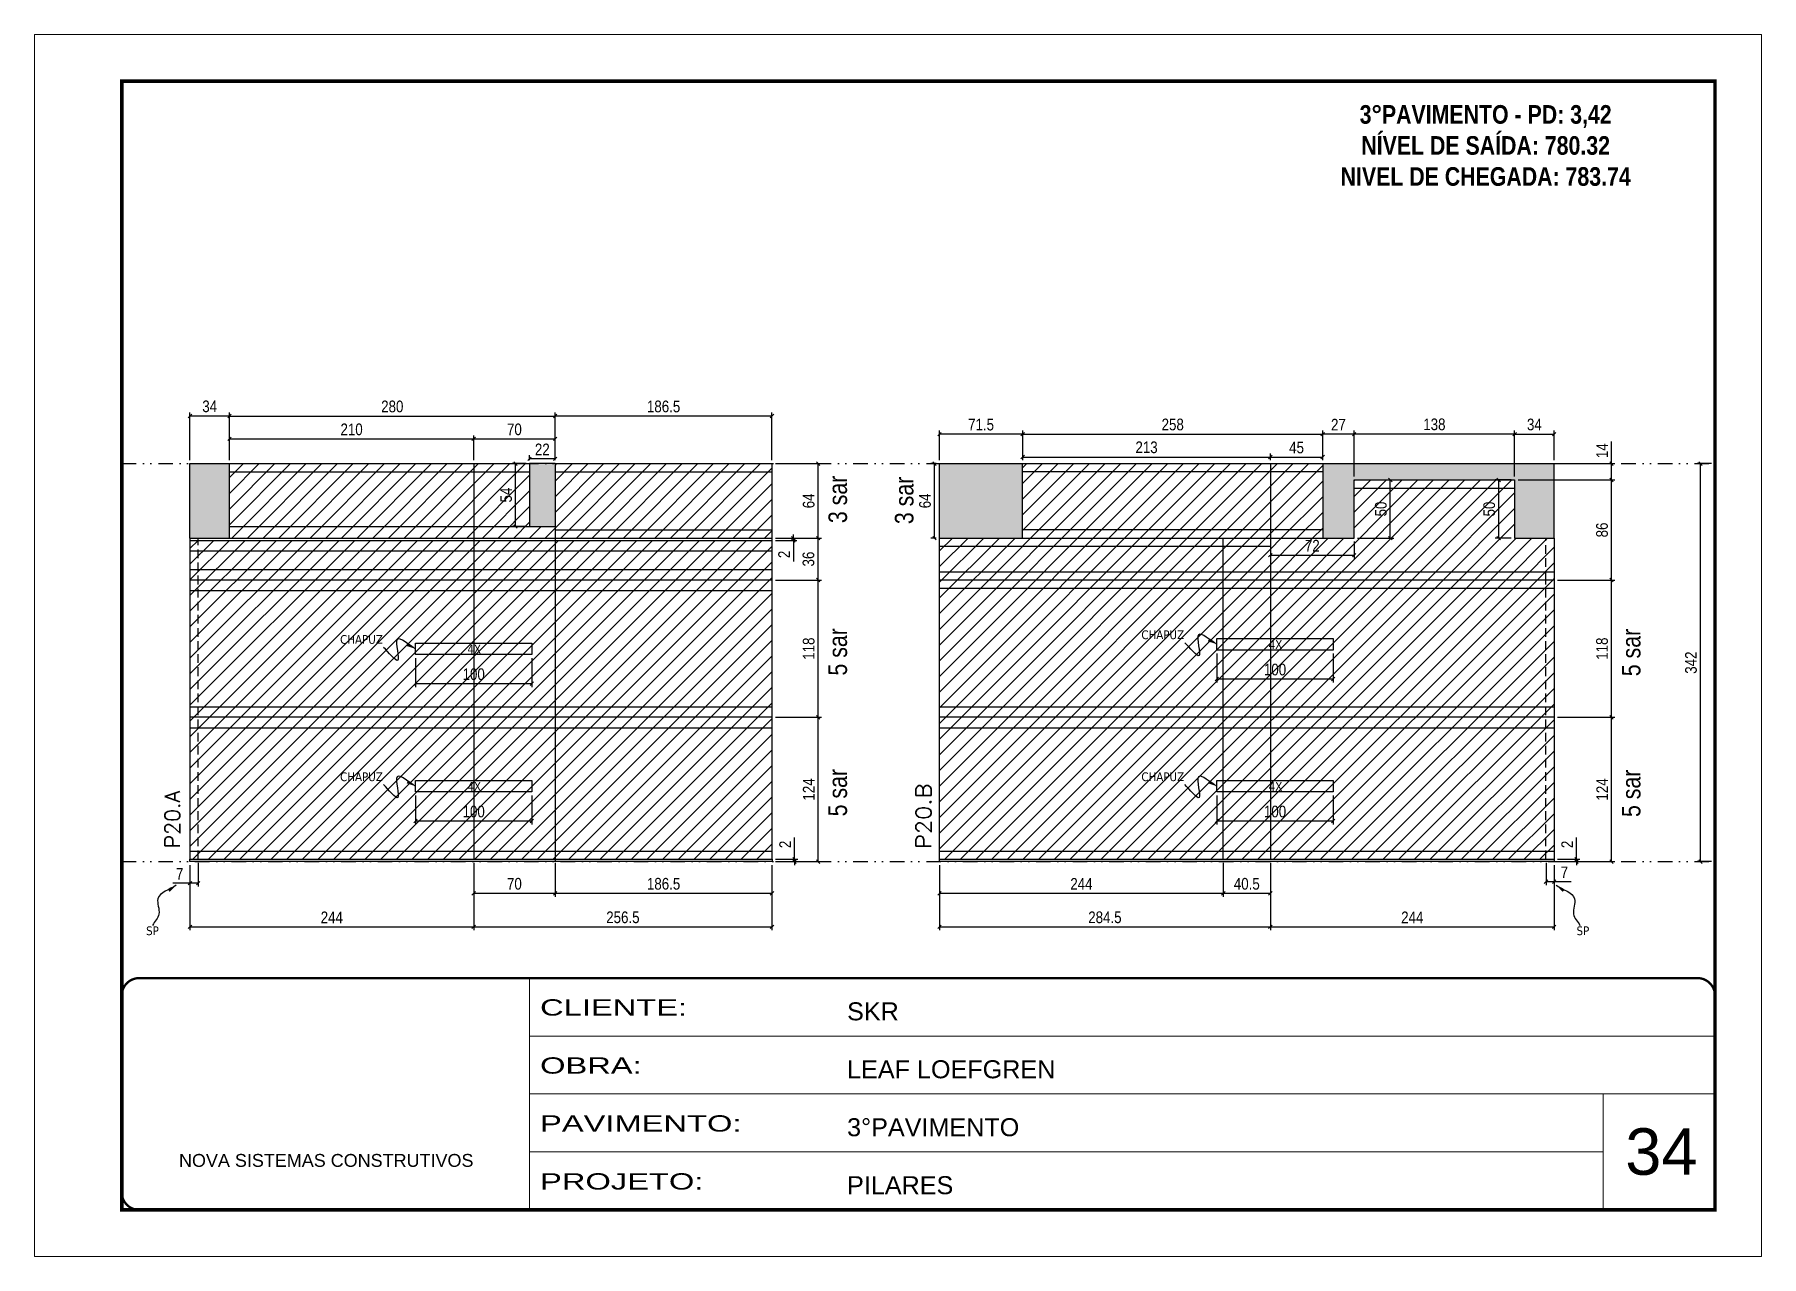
# Model space of a CAD drawing. Extents: x 14400 to 27878, y -21631 to 6985.
# Drawn here: x 15998 to 17483, y -3254 to -2204 of the extents above; entities that cross this region are included whole.
import ezdxf

# ---------------------------------------------------------------- set-up
doc = ezdxf.new("R2010")
doc.units = 0
for name, pattern in [('CONTINUO', [0]), ('DASHED', [0.75, 0.5, -0.25]), ('DIVIDE2', [0.625, 0.25, -0.125, 0, -0.125, 0, -0.125]), ('HIDDEN', [0.375, 0.25, -0.125])]:
    doc.linetypes.add(name, pattern=pattern)
for name, color, linetype, lineweight in [('CARIMBO', 255, 'Continuous', 9), ('Folhas', 255, 'Continuous', 9), ('Hachura', 251, 'Continuous', 9), ('SARRAFO DE PRESSAO', 251, 'DASHED', 9), ('Texto Seção', 7, 'Continuous', 15)]:
    doc.layers.add(name, color=color, linetype=linetype, lineweight=lineweight)
for name, color, linetype in [('COTA', 241, 'Continuous'), ('NOMENCLATURA', 7, 'Continuous'), ('Nível', 160, 'Continuous'), ('Painéis', 200, 'Continuous'), ('SARR_2.2x10', 60, 'Continuous'), ('SARR_2.2x7', 40, 'Continuous'), ('Sarrafo de Pressão', 42, 'HIDDEN'), ('texto', 7, 'Continuous')]:
    doc.layers.add(name, color=color, linetype=linetype)
doc.styles.add('ARIAL', font='arial.ttf')
doc.styles.add('ARIAL_NARROW', font='ARIALN.TTF', dxfattribs={"height": 0.2})
doc.styles.add('COTA TECNICA', font='techl___.ttf', dxfattribs={"height": 10})
doc.styles.add('COTA TECNICA-50', font='techl___.ttf', dxfattribs={"height": 10})
doc.styles.add('REGUA-120', font='ROMANS.shx', dxfattribs={"height": 15})
doc.styles.add('ROMANC', font='techb___.ttf', dxfattribs={"height": 2.5})
doc.styles.get("Standard").update_dxf_attribs({"font": 'arial.ttf'})
doc.styles.add('Tecnologia', font='')
doc.styles.get('Tecnologia').set_extended_font_data('Forgotten Futurist')
doc.dimstyles.new('COTA PAINEL-50', dxfattribs={"dimtxt": 10, "dimasz": 3, "dimexe": 3, "dimexo": 3, "dimgap": 3, "dimtad": 1, "dimdec": 1, "dimzin": 12, "dimdsep": 46, "dimtxsty": 'COTA TECNICA-50', "dimblk1": 'OBLIQUE', "dimblk2": 'OBLIQUE', "dimsah": 1, "dimcen": 0.9, "dimclrd": 4, "dimclre": 4, "dimclrt": 240, "dimadec": 1, "dimazin": 3, "dimtfac": 1, "dimtdec": 1, "dimtmove": 0, "dimatfit": 3, "dimfxl": 1, "dimtolj": 1, "dimtzin": 12, "dimarcsym": 0})
doc.dimstyles.new('PAINEL', dxfattribs={"dimtxt": 10, "dimasz": 3, "dimexe": 3, "dimexo": 3, "dimgap": 3, "dimtad": 1, "dimdec": 1, "dimzin": 12, "dimdsep": 46, "dimtxsty": 'COTA TECNICA', "dimblk1": 'OBLIQUE', "dimblk2": 'OBLIQUE', "dimsah": 1, "dimcen": 0.9, "dimclrd": 4, "dimclre": 4, "dimclrt": 240, "dimadec": 1, "dimazin": 3, "dimtfac": 1, "dimtdec": 1, "dimtmove": 0, "dimatfit": 3, "dimfxl": 1, "dimtolj": 1, "dimtzin": 12, "dimarcsym": 0})
doc.dimstyles.get("Standard").update_dxf_attribs({"dimtxt": 0.18, "dimasz": 0.18, "dimexe": 0.18, "dimexo": 0.0625, "dimgap": 0.09, "dimtad": 0, "dimtih": 1, "dimtoh": 1, "dimdec": 4, "dimzin": 0, "dimdsep": 46, "dimtxsty": 'Standard', "dimcen": 0.09, "dimadec": 0, "dimazin": 0, "dimtfac": 1, "dimtdec": 4, "dimtofl": 0, "dimtmove": 0, "dimatfit": 3, "dimfxl": 1, "dimtolj": 1, "dimtzin": 0, "dimarcsym": 0})

msp = doc.modelspace()

# ---------------------------------------------------------------- texts
at = {"layer": 'CARIMBO', "style": 'ARIAL'}
msp.add_text('34', height=40, dxfattribs=at).set_placement((17366.33, -3183.73))
at = {"layer": 'NOMENCLATURA', "style": 'ARIAL_NARROW'}
for s, p in [('3 sar', (16697.14, -2623.71)), ('3 sar', (16754.25, -2624.59)), ('5 sar', (16697.14, -2754.71)), ('5 sar', (17379.4, -2755.27)), ('5 sar', (16697.14, -2875.71)), ('5 sar', (17379.4, -2876.27))]:
    msp.add_text(s, height=16, rotation=90, dxfattribs=at).set_placement(p)
at = {"layer": 'NOMENCLATURA', "color": 2, "insert": (17246.31, -2237.81), "char_height": 16, "attachment_point": 2, "style": 'ROMANC'}
msp.add_mtext_dynamic_manual_height_columns('\\P3°PAVIMENTO - PD: 3,42\\PNÍVEL DE SAÍDA: 780.32\\PNIVEL DE CHEGADA: 783.74', width=432.3511, gutter_width=1, heights=[0], dxfattribs=at)
at = {"layer": 'texto', "color": 0, "char_height": 7.5, "attachment_point": 5}
for s, insert in [('{\\fTahoma|b0|i0|c0|p34;\\C4;CHAPUZ}', (16968.61, -2719.73)), ('{\\fTahoma|b0|i0|c0|p34;\\C4;CHAPUZ}', (16279.58, -2723.73)), ('{\\fTahoma|b0|i0|c0|p34;\\C4;4X}', (16376.52, -2732.04)), ('{\\fTahoma|b0|i0|c0|p34;\\C4;4X}', (17065.55, -2728.04)), ('{\\fTahoma|b0|i0|c0|p34;\\C4;CHAPUZ}', (16279.58, -2841.73)), ('{\\fTahoma|b0|i0|c0|p34;\\C4;4X}', (16376.52, -2850.04)), ('{\\fTahoma|b0|i0|c0|p34;\\C4;CHAPUZ}', (16968.61, -2841.73)), ('{\\fTahoma|b0|i0|c0|p34;\\C4;4X}', (17065.55, -2850.04)), ('{\\fTahoma|b0|i0|c0|p34;\\C4;SP}', (16099.88, -2974.08)), ('{\\fTahoma|b0|i0|c0|p34;\\C4;SP}', (17329.93, -2974.08))]:
    msp.add_mtext(s, dxfattribs=dict(at, insert=insert))
at = {"layer": 'Texto Seção', "style": 'REGUA-120', "width": 1.1}
msp.add_text('P20.B', height=13, rotation=90, dxfattribs=at).set_placement((16769.41, -2903.83))
at = {"layer": 'Texto Seção', "insert": (16123.51, -2903.34), "char_height": 13, "width": 285.3299, "attachment_point": 7, "rotation": 90, "style": 'REGUA-120'}
msp.add_mtext('P20.A', dxfattribs=at)

# ---------------------------------------------------------------- blocks, each defined once
blk = doc.blocks.new('9999999999')
at = {"color": 30, "linetype": 'CONTINUO'}
for p, q in [((98564.6, 34230.2), (98564.6, 34429.4)), ((98564.6, 34379.6), (99584, 34379.6)), ((98564.6, 34329.8), (99488, 34329.8)), ((99584, 34329.8), (99488, 34329.8)), ((99488, 34329.8), (99488, 34230.2)), ((98564.6, 34280), (99488, 34280))]:
    blk.add_line(p, q, dxfattribs=at)
at = {"color": 30, "linetype": 'CONTINUO', "const_width": 2}
blk.add_lwpolyline([(99584, 34230.2), (99584, 34414.4, 0.414214), (99569, 34429.4), (98229, 34429.4, 0.414214), (98214, 34414.4), (98214, 34245.2, 0.414214), (98229, 34230.2), (99584, 34230.2)], format="xyb", dxfattribs=at)
at = {"layer": 'Folhas'}
blk.add_lwpolyline([(98139, 34190.2), (99624, 34190.2), (99624, 35240.2), (98139, 35240.2)], close=True, dxfattribs=at)
at = {"layer": 'Folhas', "color": 30, "const_width": 3}
blk.add_lwpolyline([(98214, 34230.2), (99584, 34230.2), (99584, 35200.2), (98214, 35200.2)], close=True, dxfattribs=at)
at = {"color": 7, "linetype": 'Continuous', "ltscale": 5, "style": 'ARIAL'}
for s, height, p in [('SKR', 15.48, (98837.7, 34393.1)), ('LEAF LOEFGREN', 15.483, (98837.7, 34343.3)), ('3°PAVIMENTO', 15.483, (98837.7, 34293.5)), ('NOVA SISTEMAS CONSTRUTIVOS', 11.059, (98263.2, 34267.2)), ('PILARES', 15.48, (98837.7, 34243.7))]:
    blk.add_text(s, height=height, dxfattribs=at).set_placement(p)
at = {"layer": 'Folhas', "color": 7, "style": 'Tecnologia', "width": 1.5}
for s, p in [('CLIENTE:', (98573.7, 34397.2)), ('OBRA:', (98573.7, 34347.3)), ('PAVIMENTO:', (98573.7, 34297.5)), ('PROJETO:', (98573.7, 34247.7))]:
    blk.add_text(s, height=14, dxfattribs=at).set_placement(p)
blk = doc.blocks.new('_Oblique')
at = {"color": 0, "linetype": 'ByBlock', "lineweight": -2}
blk.add_line((-0.5, -0.5), (0.5, 0.5), dxfattribs=at)
blk = doc.blocks.new('*D1157')
at = {"layer": 'COTA', "color": 4, "lineweight": -2, "transparency": 16777216}
for p, q in [((16132.1, -2917.6), (16132.1, -2936.1)), ((16139.1, -2915.6), (16139.1, -2936.1)), ((16132.1, -2933.1), (16117.4, -2933.1)), ((16139.1, -2933.1), (16132.1, -2933.1))]:
    blk.add_line(p, q, dxfattribs=at)
at = {"layer": 'Defpoints', "color": 0, "transparency": 16777216}
for p in [(16132.1, -2914.6), (16139.1, -2912.6), (16132.1, -2933.1)]:
    blk.add_point(p, dxfattribs=at)
at = {"layer": 'COTA', "color": 4, "lineweight": -2, "transparency": 16777216, "xscale": 3, "yscale": 3, "zscale": 3, "rotation": 180}
blk.add_blockref('_Oblique', (16132.1, -2933.1), dxfattribs=at)
at = {"layer": 'COTA', "color": 4, "lineweight": -2, "transparency": 16777216, "xscale": 3, "yscale": 3, "zscale": 3}
blk.add_blockref('_Oblique', (16139.1, -2933.1), dxfattribs=at)
at = {"layer": 'COTA', "color": 240, "transparency": 16777216, "insert": (16123.3, -2925), "char_height": 10, "attachment_point": 5, "style": 'COTA TECNICA-50'}
blk.add_mtext('\\A1;7', dxfattribs=at)
blk = doc.blocks.new('*D1158')
at = {"layer": 'COTA', "color": 4, "lineweight": -2, "transparency": 16777216}
for p, q in [((16651.9, -2912.6), (16651.9, -2893.8)), ((16635.6, -2912.6), (16654.9, -2912.6)), ((16635.6, -2914.6), (16654.9, -2914.6)), ((16651.9, -2914.6), (16651.9, -2912.6)), ((16651.9, -2914.6), (16651.9, -2917.6))]:
    blk.add_line(p, q, dxfattribs=at)
at = {"layer": 'Defpoints', "color": 0, "transparency": 16777216}
for p in [(16632.6, -2912.6), (16632.6, -2914.6), (16651.9, -2914.6)]:
    blk.add_point(p, dxfattribs=at)
at = {"layer": 'COTA', "color": 4, "lineweight": -2, "transparency": 16777216, "xscale": 3, "yscale": 3, "zscale": 3}
for p, rotation in [((16651.9, -2912.6), 270), ((16651.9, -2914.6), 90)]:
    blk.add_blockref('_Oblique', p, dxfattribs=dict(at, rotation=rotation))
at = {"layer": 'COTA', "color": 240, "transparency": 16777216, "insert": (16643.9, -2899.8), "char_height": 10, "attachment_point": 5, "rotation": 90, "style": 'COTA TECNICA-50'}
blk.add_mtext('\\A1;2', dxfattribs=at)
blk = doc.blocks.new('*D1161')
at = {"layer": 'COTA', "color": 4, "lineweight": -2, "transparency": 16777216}
for p, q in [((16132.1, -2917.6), (16132.1, -2973.6)), ((16376.1, -2915.6), (16376.1, -2973.6)), ((16132.1, -2970.6), (16376.1, -2970.6))]:
    blk.add_line(p, q, dxfattribs=at)
at = {"layer": 'Defpoints', "color": 0, "transparency": 16777216}
for p in [(16132.1, -2914.6), (16376.1, -2912.6), (16376.1, -2970.6)]:
    blk.add_point(p, dxfattribs=at)
at = {"layer": 'COTA', "color": 4, "lineweight": -2, "transparency": 16777216, "xscale": 3, "yscale": 3, "zscale": 3, "rotation": 180}
blk.add_blockref('_Oblique', (16132.1, -2970.6), dxfattribs=at)
at = {"layer": 'COTA', "color": 4, "lineweight": -2, "transparency": 16777216, "xscale": 3, "yscale": 3, "zscale": 3}
blk.add_blockref('_Oblique', (16376.1, -2970.6), dxfattribs=at)
at = {"layer": 'COTA', "color": 240, "transparency": 16777216, "insert": (16254.1, -2962.5), "char_height": 10, "attachment_point": 5, "style": 'COTA TECNICA-50'}
blk.add_mtext('\\A1;244', dxfattribs=at)
blk = doc.blocks.new('*D1162')
at = {"layer": 'COTA', "color": 4, "lineweight": -2, "transparency": 16777216}
for p, q in [((16376.1, -2915.6), (16376.1, -2973.6)), ((16632.6, -2917.6), (16632.6, -2973.6)), ((16376.1, -2970.6), (16632.6, -2970.6))]:
    blk.add_line(p, q, dxfattribs=at)
at = {"layer": 'Defpoints', "color": 0, "transparency": 16777216}
for p in [(16376.1, -2912.6), (16632.6, -2914.6), (16632.6, -2970.6)]:
    blk.add_point(p, dxfattribs=at)
at = {"layer": 'COTA', "color": 4, "lineweight": -2, "transparency": 16777216, "xscale": 3, "yscale": 3, "zscale": 3, "rotation": 180}
blk.add_blockref('_Oblique', (16376.1, -2970.6), dxfattribs=at)
at = {"layer": 'COTA', "color": 4, "lineweight": -2, "transparency": 16777216, "xscale": 3, "yscale": 3, "zscale": 3}
blk.add_blockref('_Oblique', (16632.6, -2970.6), dxfattribs=at)
at = {"layer": 'COTA', "color": 240, "transparency": 16777216, "insert": (16504.4, -2962.5), "char_height": 10, "attachment_point": 5, "style": 'COTA TECNICA-50'}
blk.add_mtext('\\A1;256.5', dxfattribs=at)
blk = doc.blocks.new('*D1163')
at = {"layer": 'COTA', "color": 4, "linetype": 'ByBlock', "lineweight": -2, "transparency": 16777216}
for p, q in [((16326.1, -2857.7), (16326.1, -2882.7)), ((16426.1, -2857.7), (16426.1, -2882.7)), ((16426.1, -2879.7), (16326.1, -2879.7))]:
    blk.add_line(p, q, dxfattribs=at)
at = {"layer": 'Defpoints', "color": 0, "linetype": 'ByBlock', "transparency": 16777216}
for p in [(16326.1, -2854.7), (16426.1, -2854.7), (16326.1, -2879.7)]:
    blk.add_point(p, dxfattribs=at)
at = {"layer": 'COTA', "color": 4, "linetype": 'ByBlock', "lineweight": -2, "transparency": 16777216, "xscale": 3, "yscale": 3, "zscale": 3, "rotation": 180}
blk.add_blockref('_Oblique', (16326.1, -2879.7), dxfattribs=at)
at = {"layer": 'COTA', "color": 4, "linetype": 'ByBlock', "lineweight": -2, "transparency": 16777216, "xscale": 3, "yscale": 3, "zscale": 3}
blk.add_blockref('_Oblique', (16426.1, -2879.7), dxfattribs=at)
at = {"layer": 'COTA', "color": 240, "linetype": 'ByBlock', "transparency": 16777216, "insert": (16376.1, -2871.6), "char_height": 10, "attachment_point": 5, "style": 'COTA TECNICA'}
blk.add_mtext('\\A1;100', dxfattribs=at)
blk = doc.blocks.new('*D1164')
at = {"layer": 'COTA', "color": 4, "lineweight": -2, "transparency": 16777216}
for p, q in [((16376.1, -2915.6), (16376.1, -2944.8)), ((16446.1, -2915.6), (16446.1, -2944.8)), ((16376.1, -2941.8), (16446.1, -2941.8))]:
    blk.add_line(p, q, dxfattribs=at)
at = {"layer": 'Defpoints', "color": 0, "transparency": 16777216}
for p in [(16376.1, -2912.6), (16446.1, -2912.6), (16446.1, -2941.8)]:
    blk.add_point(p, dxfattribs=at)
at = {"layer": 'COTA', "color": 4, "lineweight": -2, "transparency": 16777216, "xscale": 3, "yscale": 3, "zscale": 3, "rotation": 180}
blk.add_blockref('_Oblique', (16376.1, -2941.8), dxfattribs=at)
at = {"layer": 'COTA', "color": 4, "lineweight": -2, "transparency": 16777216, "xscale": 3, "yscale": 3, "zscale": 3}
blk.add_blockref('_Oblique', (16446.1, -2941.8), dxfattribs=at)
at = {"layer": 'COTA', "color": 240, "transparency": 16777216, "insert": (16411.1, -2933.7), "char_height": 10, "attachment_point": 5, "style": 'COTA TECNICA'}
blk.add_mtext('\\A1;70', dxfattribs=at)
blk = doc.blocks.new('*D1165')
at = {"layer": 'COTA', "color": 4, "lineweight": -2, "transparency": 16777216}
for p, q in [((16446.1, -2915.6), (16446.1, -2944.8)), ((16632.6, -2917.6), (16632.6, -2944.8)), ((16446.1, -2941.8), (16632.6, -2941.8))]:
    blk.add_line(p, q, dxfattribs=at)
at = {"layer": 'Defpoints', "color": 0, "transparency": 16777216}
for p in [(16446.1, -2912.6), (16632.6, -2914.6), (16632.6, -2941.8)]:
    blk.add_point(p, dxfattribs=at)
at = {"layer": 'COTA', "color": 4, "lineweight": -2, "transparency": 16777216, "xscale": 3, "yscale": 3, "zscale": 3, "rotation": 180}
blk.add_blockref('_Oblique', (16446.1, -2941.8), dxfattribs=at)
at = {"layer": 'COTA', "color": 4, "lineweight": -2, "transparency": 16777216, "xscale": 3, "yscale": 3, "zscale": 3}
blk.add_blockref('_Oblique', (16632.6, -2941.8), dxfattribs=at)
at = {"layer": 'COTA', "color": 240, "transparency": 16777216, "insert": (16539.4, -2933.7), "char_height": 10, "attachment_point": 5, "style": 'COTA TECNICA'}
blk.add_mtext('\\A1;186.5', dxfattribs=at)
blk = doc.blocks.new('*D1159')
at = {"layer": 'COTA', "color": 4, "lineweight": -2, "transparency": 16777216}
for p, q in [((17298.2, -2915.6), (17298.2, -2934.8)), ((17305.2, -2917.6), (17305.2, -2934.8)), ((17298.2, -2931.8), (17305.2, -2931.8)), ((17305.2, -2931.8), (17319.9, -2931.8))]:
    blk.add_line(p, q, dxfattribs=at)
at = {"layer": 'Defpoints', "color": 0, "transparency": 16777216}
for p in [(17298.2, -2912.6), (17305.2, -2914.6), (17305.2, -2931.8)]:
    blk.add_point(p, dxfattribs=at)
at = {"layer": 'COTA', "color": 4, "lineweight": -2, "transparency": 16777216, "xscale": 3, "yscale": 3, "zscale": 3, "rotation": 180}
blk.add_blockref('_Oblique', (17298.2, -2931.8), dxfattribs=at)
at = {"layer": 'COTA', "color": 4, "lineweight": -2, "transparency": 16777216, "xscale": 3, "yscale": 3, "zscale": 3}
blk.add_blockref('_Oblique', (17305.2, -2931.8), dxfattribs=at)
at = {"layer": 'COTA', "color": 240, "transparency": 16777216, "insert": (17314, -2923.8), "char_height": 10, "attachment_point": 5, "style": 'COTA TECNICA-50'}
blk.add_mtext('\\A1;7', dxfattribs=at)
blk = doc.blocks.new('*D1160')
at = {"layer": 'COTA', "color": 4, "lineweight": -2, "transparency": 16777216}
for p, q in [((17324.4, -2912.6), (17324.4, -2893.8)), ((17308.2, -2912.6), (17327.4, -2912.6)), ((17308.2, -2914.6), (17327.4, -2914.6)), ((17324.4, -2914.6), (17324.4, -2912.6)), ((17324.4, -2914.6), (17324.4, -2917.6))]:
    blk.add_line(p, q, dxfattribs=at)
at = {"layer": 'Defpoints', "color": 0, "transparency": 16777216}
for p in [(17305.2, -2912.6), (17305.2, -2914.6), (17324.4, -2914.6)]:
    blk.add_point(p, dxfattribs=at)
at = {"layer": 'COTA', "color": 4, "lineweight": -2, "transparency": 16777216, "xscale": 3, "yscale": 3, "zscale": 3}
for p, rotation in [((17324.4, -2912.6), 270), ((17324.4, -2914.6), 90)]:
    blk.add_blockref('_Oblique', p, dxfattribs=dict(at, rotation=rotation))
at = {"layer": 'COTA', "color": 240, "transparency": 16777216, "insert": (17316.4, -2899.8), "char_height": 10, "attachment_point": 5, "rotation": 90, "style": 'COTA TECNICA-50'}
blk.add_mtext('\\A1;2', dxfattribs=at)
blk = doc.blocks.new('*D1166')
at = {"layer": 'COTA', "color": 4, "lineweight": -2, "transparency": 16777216}
for p, q in [((17308.2, -2790.6), (17357.5, -2790.6)), ((17354.5, -2914.6), (17354.5, -2790.6)), ((17308.2, -2914.6), (17357.5, -2914.6))]:
    blk.add_line(p, q, dxfattribs=at)
at = {"layer": 'Defpoints', "color": 0, "transparency": 16777216}
for p in [(17305.2, -2790.6), (17354.5, -2790.6), (17305.2, -2914.6)]:
    blk.add_point(p, dxfattribs=at)
at = {"layer": 'COTA', "color": 4, "lineweight": -2, "transparency": 16777216, "xscale": 3, "yscale": 3, "zscale": 3}
for p, rotation in [((17354.5, -2790.6), 90), ((17354.5, -2914.6), 270)]:
    blk.add_blockref('_Oblique', p, dxfattribs=dict(at, rotation=rotation))
at = {"layer": 'COTA', "color": 240, "transparency": 16777216, "insert": (17346.5, -2852.6), "char_height": 10, "attachment_point": 5, "rotation": 90, "style": 'COTA TECNICA'}
blk.add_mtext('\\A1;124', dxfattribs=at)
blk = doc.blocks.new('*D1167')
at = {"layer": 'COTA', "color": 4, "linetype": 'ByBlock', "lineweight": -2, "transparency": 16777216}
for p, q in [((17015.2, -2857.7), (17015.2, -2882.7)), ((17115.2, -2857.7), (17115.2, -2882.7)), ((17115.2, -2879.7), (17015.2, -2879.7))]:
    blk.add_line(p, q, dxfattribs=at)
at = {"layer": 'Defpoints', "color": 0, "linetype": 'ByBlock', "transparency": 16777216}
for p in [(17015.2, -2854.7), (17115.2, -2854.7), (17015.2, -2879.7)]:
    blk.add_point(p, dxfattribs=at)
at = {"layer": 'COTA', "color": 4, "linetype": 'ByBlock', "lineweight": -2, "transparency": 16777216, "xscale": 3, "yscale": 3, "zscale": 3, "rotation": 180}
blk.add_blockref('_Oblique', (17015.2, -2879.7), dxfattribs=at)
at = {"layer": 'COTA', "color": 4, "linetype": 'ByBlock', "lineweight": -2, "transparency": 16777216, "xscale": 3, "yscale": 3, "zscale": 3}
blk.add_blockref('_Oblique', (17115.2, -2879.7), dxfattribs=at)
at = {"layer": 'COTA', "color": 240, "linetype": 'ByBlock', "transparency": 16777216, "insert": (17065.2, -2871.6), "char_height": 10, "attachment_point": 5, "style": 'COTA TECNICA'}
blk.add_mtext('\\A1;100', dxfattribs=at)
blk = doc.blocks.new('*D1168')
at = {"layer": 'COTA', "color": 4, "lineweight": -2, "transparency": 16777216}
for p, q in [((16776.7, -2917.6), (16776.7, -2973.6)), ((17061.2, -2915.6), (17061.2, -2973.6)), ((16776.7, -2970.6), (17061.2, -2970.6))]:
    blk.add_line(p, q, dxfattribs=at)
at = {"layer": 'Defpoints', "color": 0, "transparency": 16777216}
for p in [(16776.7, -2914.6), (17061.2, -2912.6), (17061.2, -2970.6)]:
    blk.add_point(p, dxfattribs=at)
at = {"layer": 'COTA', "color": 4, "lineweight": -2, "transparency": 16777216, "xscale": 3, "yscale": 3, "zscale": 3, "rotation": 180}
blk.add_blockref('_Oblique', (16776.7, -2970.6), dxfattribs=at)
at = {"layer": 'COTA', "color": 4, "lineweight": -2, "transparency": 16777216, "xscale": 3, "yscale": 3, "zscale": 3}
blk.add_blockref('_Oblique', (17061.2, -2970.6), dxfattribs=at)
at = {"layer": 'COTA', "color": 240, "transparency": 16777216, "insert": (16918.9, -2962.5), "char_height": 10, "attachment_point": 5, "style": 'COTA TECNICA'}
blk.add_mtext('\\A1;284.5', dxfattribs=at)
blk = doc.blocks.new('*D1169')
at = {"layer": 'COTA', "color": 4, "lineweight": -2, "transparency": 16777216}
for p, q in [((17061.2, -2915.6), (17061.2, -2973.6)), ((17305.2, -2917.6), (17305.2, -2973.6)), ((17061.2, -2970.6), (17305.2, -2970.6))]:
    blk.add_line(p, q, dxfattribs=at)
at = {"layer": 'Defpoints', "color": 0, "transparency": 16777216}
for p in [(17061.2, -2912.6), (17305.2, -2914.6), (17305.2, -2970.6)]:
    blk.add_point(p, dxfattribs=at)
at = {"layer": 'COTA', "color": 4, "lineweight": -2, "transparency": 16777216, "xscale": 3, "yscale": 3, "zscale": 3, "rotation": 180}
blk.add_blockref('_Oblique', (17061.2, -2970.6), dxfattribs=at)
at = {"layer": 'COTA', "color": 4, "lineweight": -2, "transparency": 16777216, "xscale": 3, "yscale": 3, "zscale": 3}
blk.add_blockref('_Oblique', (17305.2, -2970.6), dxfattribs=at)
at = {"layer": 'COTA', "color": 240, "transparency": 16777216, "insert": (17183.2, -2962.5), "char_height": 10, "attachment_point": 5, "style": 'COTA TECNICA'}
blk.add_mtext('\\A1;244', dxfattribs=at)
blk = doc.blocks.new('*D1170')
at = {"layer": 'COTA', "color": 4, "lineweight": -2, "transparency": 16777216}
for p, q in [((16776.7, -2917.6), (16776.7, -2944.8)), ((17020.7, -2915.6), (17020.7, -2944.8)), ((16776.7, -2941.8), (17020.7, -2941.8))]:
    blk.add_line(p, q, dxfattribs=at)
at = {"layer": 'Defpoints', "color": 0, "transparency": 16777216}
for p in [(16776.7, -2914.6), (17020.7, -2912.6), (17020.7, -2941.8)]:
    blk.add_point(p, dxfattribs=at)
at = {"layer": 'COTA', "color": 4, "lineweight": -2, "transparency": 16777216, "xscale": 3, "yscale": 3, "zscale": 3, "rotation": 180}
blk.add_blockref('_Oblique', (16776.7, -2941.8), dxfattribs=at)
at = {"layer": 'COTA', "color": 4, "lineweight": -2, "transparency": 16777216, "xscale": 3, "yscale": 3, "zscale": 3}
blk.add_blockref('_Oblique', (17020.7, -2941.8), dxfattribs=at)
at = {"layer": 'COTA', "color": 240, "transparency": 16777216, "insert": (16898.7, -2933.7), "char_height": 10, "attachment_point": 5, "style": 'COTA TECNICA'}
blk.add_mtext('\\A1;244', dxfattribs=at)
blk = doc.blocks.new('*D1171')
at = {"layer": 'COTA', "color": 4, "lineweight": -2, "transparency": 16777216}
for p, q in [((17020.7, -2915.6), (17020.7, -2944.8)), ((17061.2, -2915.6), (17061.2, -2944.8)), ((17020.7, -2941.8), (17061.2, -2941.8))]:
    blk.add_line(p, q, dxfattribs=at)
at = {"layer": 'Defpoints', "color": 0, "transparency": 16777216}
for p in [(17020.7, -2912.6), (17061.2, -2912.6), (17061.2, -2941.8)]:
    blk.add_point(p, dxfattribs=at)
at = {"layer": 'COTA', "color": 4, "lineweight": -2, "transparency": 16777216, "xscale": 3, "yscale": 3, "zscale": 3, "rotation": 180}
blk.add_blockref('_Oblique', (17020.7, -2941.8), dxfattribs=at)
at = {"layer": 'COTA', "color": 4, "lineweight": -2, "transparency": 16777216, "xscale": 3, "yscale": 3, "zscale": 3}
blk.add_blockref('_Oblique', (17061.2, -2941.8), dxfattribs=at)
at = {"layer": 'COTA', "color": 240, "transparency": 16777216, "insert": (17040.9, -2933.7), "char_height": 10, "attachment_point": 5, "style": 'COTA TECNICA'}
blk.add_mtext('\\A1;40.5', dxfattribs=at)
blk = doc.blocks.new('*D1172')
at = {"layer": 'COTA', "color": 4, "lineweight": -2, "transparency": 16777216}
for p, q in [((16635.6, -2790.6), (16675.3, -2790.6)), ((16672.3, -2914.6), (16672.3, -2790.6)), ((16635.6, -2914.6), (16675.3, -2914.6))]:
    blk.add_line(p, q, dxfattribs=at)
at = {"layer": 'Defpoints', "color": 0, "transparency": 16777216}
for p in [(16632.6, -2790.6), (16672.3, -2790.6), (16632.6, -2914.6)]:
    blk.add_point(p, dxfattribs=at)
at = {"layer": 'COTA', "color": 4, "lineweight": -2, "transparency": 16777216, "xscale": 3, "yscale": 3, "zscale": 3}
for p, rotation in [((16672.3, -2790.6), 90), ((16672.3, -2914.6), 270)]:
    blk.add_blockref('_Oblique', p, dxfattribs=dict(at, rotation=rotation))
at = {"layer": 'COTA', "color": 240, "transparency": 16777216, "insert": (16664.2, -2852.6), "char_height": 10, "attachment_point": 5, "rotation": 90, "style": 'COTA TECNICA'}
blk.add_mtext('\\A1;124', dxfattribs=at)
blk = doc.blocks.new('*D1628')
at = {"layer": 'COTA', "color": 4, "lineweight": -2, "transparency": 16777216}
for p, q in [((16635.6, -2572.6), (16675.3, -2572.6)), ((16672.3, -2636.6), (16672.3, -2572.6)), ((16635.6, -2636.6), (16675.3, -2636.6))]:
    blk.add_line(p, q, dxfattribs=at)
at = {"layer": 'Defpoints', "color": 0, "transparency": 16777216}
for p in [(16632.6, -2572.6), (16672.3, -2572.6), (16632.6, -2636.6)]:
    blk.add_point(p, dxfattribs=at)
at = {"layer": 'COTA', "color": 4, "lineweight": -2, "transparency": 16777216, "xscale": 3, "yscale": 3, "zscale": 3}
for p, rotation in [((16672.3, -2572.6), 90), ((16672.3, -2636.6), 270)]:
    blk.add_blockref('_Oblique', p, dxfattribs=dict(at, rotation=rotation))
at = {"layer": 'COTA', "color": 240, "transparency": 16777216, "insert": (16664.2, -2604.6), "char_height": 10, "attachment_point": 5, "rotation": 90, "style": 'COTA TECNICA'}
blk.add_mtext('\\A1;64', dxfattribs=at)
blk = doc.blocks.new('*D1629')
at = {"layer": 'COTA', "color": 4, "lineweight": -2, "transparency": 16777216}
for p, q in [((16132.1, -2569.6), (16132.1, -2528.7)), ((16166.1, -2531.7), (16132.1, -2531.7)), ((16166.1, -2569.6), (16166.1, -2528.7))]:
    blk.add_line(p, q, dxfattribs=at)
at = {"layer": 'Defpoints', "color": 0, "transparency": 16777216}
for p in [(16132.1, -2531.7), (16132.1, -2572.6), (16166.1, -2572.6)]:
    blk.add_point(p, dxfattribs=at)
at = {"layer": 'COTA', "color": 4, "lineweight": -2, "transparency": 16777216, "xscale": 3, "yscale": 3, "zscale": 3, "rotation": 180}
blk.add_blockref('_Oblique', (16132.1, -2531.7), dxfattribs=at)
at = {"layer": 'COTA', "color": 4, "lineweight": -2, "transparency": 16777216, "xscale": 3, "yscale": 3, "zscale": 3}
blk.add_blockref('_Oblique', (16166.1, -2531.7), dxfattribs=at)
at = {"layer": 'COTA', "color": 240, "transparency": 16777216, "insert": (16149.1, -2523.4), "char_height": 10, "attachment_point": 5, "style": 'COTA TECNICA'}
blk.add_mtext('\\A1;34', dxfattribs=at)
blk = doc.blocks.new('*D1630')
at = {"layer": 'COTA', "color": 4, "lineweight": -2, "transparency": 16777216}
for p, q in [((16166.1, -2569.6), (16166.1, -2528.7)), ((16166.1, -2531.7), (16446.1, -2531.7)), ((16446.1, -2569.6), (16446.1, -2528.7))]:
    blk.add_line(p, q, dxfattribs=at)
at = {"layer": 'Defpoints', "color": 0, "transparency": 16777216}
for p in [(16446.1, -2531.7), (16166.1, -2572.6), (16446.1, -2572.6)]:
    blk.add_point(p, dxfattribs=at)
at = {"layer": 'COTA', "color": 4, "lineweight": -2, "transparency": 16777216, "xscale": 3, "yscale": 3, "zscale": 3, "rotation": 180}
blk.add_blockref('_Oblique', (16166.1, -2531.7), dxfattribs=at)
at = {"layer": 'COTA', "color": 4, "lineweight": -2, "transparency": 16777216, "xscale": 3, "yscale": 3, "zscale": 3}
blk.add_blockref('_Oblique', (16446.1, -2531.7), dxfattribs=at)
at = {"layer": 'COTA', "color": 240, "transparency": 16777216, "insert": (16306.1, -2523.5), "char_height": 10, "attachment_point": 5, "style": 'COTA TECNICA'}
blk.add_mtext('\\A1;280', dxfattribs=at)
blk = doc.blocks.new('*D1631')
at = {"layer": 'COTA', "color": 4, "lineweight": -2, "transparency": 16777216}
for p, q in [((16446.1, -2569.6), (16446.1, -2528.7)), ((16632.6, -2531.7), (16446.1, -2531.7)), ((16632.6, -2569.6), (16632.6, -2528.7))]:
    blk.add_line(p, q, dxfattribs=at)
at = {"layer": 'Defpoints', "color": 0, "transparency": 16777216}
for p in [(16446.1, -2531.7), (16446.1, -2572.6), (16632.6, -2572.6)]:
    blk.add_point(p, dxfattribs=at)
at = {"layer": 'COTA', "color": 4, "lineweight": -2, "transparency": 16777216, "xscale": 3, "yscale": 3, "zscale": 3, "rotation": 180}
blk.add_blockref('_Oblique', (16446.1, -2531.7), dxfattribs=at)
at = {"layer": 'COTA', "color": 4, "lineweight": -2, "transparency": 16777216, "xscale": 3, "yscale": 3, "zscale": 3}
blk.add_blockref('_Oblique', (16632.6, -2531.7), dxfattribs=at)
at = {"layer": 'COTA', "color": 240, "transparency": 16777216, "insert": (16539.4, -2523.5), "char_height": 10, "attachment_point": 5, "style": 'COTA TECNICA'}
blk.add_mtext('\\A1;186.5', dxfattribs=at)
blk = doc.blocks.new('*D1632')
at = {"layer": 'COTA', "color": 4, "lineweight": -2, "transparency": 16777216}
for p, q in [((16166.1, -2569.6), (16166.1, -2548.3)), ((16166.1, -2551.3), (16376.1, -2551.3)), ((16376.1, -2569.6), (16376.1, -2548.3))]:
    blk.add_line(p, q, dxfattribs=at)
at = {"layer": 'Defpoints', "color": 0, "transparency": 16777216}
for p in [(16376.1, -2551.3), (16166.1, -2572.6), (16376.1, -2572.6)]:
    blk.add_point(p, dxfattribs=at)
at = {"layer": 'COTA', "color": 4, "lineweight": -2, "transparency": 16777216, "xscale": 3, "yscale": 3, "zscale": 3, "rotation": 180}
blk.add_blockref('_Oblique', (16166.1, -2551.3), dxfattribs=at)
at = {"layer": 'COTA', "color": 4, "lineweight": -2, "transparency": 16777216, "xscale": 3, "yscale": 3, "zscale": 3}
blk.add_blockref('_Oblique', (16376.1, -2551.3), dxfattribs=at)
at = {"layer": 'COTA', "color": 240, "transparency": 16777216, "insert": (16271.1, -2543.2), "char_height": 10, "attachment_point": 5, "style": 'COTA TECNICA'}
blk.add_mtext('\\A1;210', dxfattribs=at)
blk = doc.blocks.new('*D1633')
at = {"layer": 'COTA', "color": 4, "lineweight": -2, "transparency": 16777216}
for p, q in [((16376.1, -2569.6), (16376.1, -2548.3)), ((16376.1, -2551.3), (16446.1, -2551.3)), ((16446.1, -2569.6), (16446.1, -2548.3))]:
    blk.add_line(p, q, dxfattribs=at)
at = {"layer": 'Defpoints', "color": 0, "transparency": 16777216}
for p in [(16446.1, -2551.3), (16376.1, -2572.6), (16446.1, -2572.6)]:
    blk.add_point(p, dxfattribs=at)
at = {"layer": 'COTA', "color": 4, "lineweight": -2, "transparency": 16777216, "xscale": 3, "yscale": 3, "zscale": 3, "rotation": 180}
blk.add_blockref('_Oblique', (16376.1, -2551.3), dxfattribs=at)
at = {"layer": 'COTA', "color": 4, "lineweight": -2, "transparency": 16777216, "xscale": 3, "yscale": 3, "zscale": 3}
blk.add_blockref('_Oblique', (16446.1, -2551.3), dxfattribs=at)
at = {"layer": 'COTA', "color": 240, "transparency": 16777216, "insert": (16411.1, -2543.2), "char_height": 10, "attachment_point": 5, "style": 'COTA TECNICA'}
blk.add_mtext('\\A1;70', dxfattribs=at)
blk = doc.blocks.new('*D1634')
at = {"layer": 'COTA', "color": 4, "lineweight": -2, "transparency": 16777216}
for p, q in [((16424.1, -2569.6), (16424.1, -2565.4)), ((16446.1, -2568.4), (16424.1, -2568.4)), ((16446.1, -2569.6), (16446.1, -2565.4))]:
    blk.add_line(p, q, dxfattribs=at)
at = {"layer": 'Defpoints', "color": 0, "transparency": 16777216}
for p in [(16424.1, -2568.4), (16424.1, -2572.6), (16446.1, -2572.6)]:
    blk.add_point(p, dxfattribs=at)
at = {"layer": 'COTA', "color": 4, "lineweight": -2, "transparency": 16777216, "xscale": 3, "yscale": 3, "zscale": 3, "rotation": 180}
blk.add_blockref('_Oblique', (16424.1, -2568.4), dxfattribs=at)
at = {"layer": 'COTA', "color": 4, "lineweight": -2, "transparency": 16777216, "xscale": 3, "yscale": 3, "zscale": 3}
blk.add_blockref('_Oblique', (16446.1, -2568.4), dxfattribs=at)
at = {"layer": 'COTA', "color": 240, "transparency": 16777216, "insert": (16435.1, -2560.4), "char_height": 10, "attachment_point": 5, "style": 'COTA TECNICA'}
blk.add_mtext('\\A1;22', dxfattribs=at)
blk = doc.blocks.new('*D1668')
at = {"layer": 'COTA', "color": 4, "lineweight": -2, "transparency": 16777216}
for p, q in [((16635.6, -2672.6), (16675.3, -2672.6)), ((16672.3, -2790.6), (16672.3, -2672.6)), ((16635.6, -2790.6), (16675.3, -2790.6))]:
    blk.add_line(p, q, dxfattribs=at)
at = {"layer": 'Defpoints', "color": 0, "transparency": 16777216}
for p in [(16632.6, -2672.6), (16672.3, -2672.6), (16632.6, -2790.6)]:
    blk.add_point(p, dxfattribs=at)
at = {"layer": 'COTA', "color": 4, "lineweight": -2, "transparency": 16777216, "xscale": 3, "yscale": 3, "zscale": 3}
for p, rotation in [((16672.3, -2672.6), 90), ((16672.3, -2790.6), 270)]:
    blk.add_blockref('_Oblique', p, dxfattribs=dict(at, rotation=rotation))
at = {"layer": 'COTA', "color": 240, "transparency": 16777216, "insert": (16664.2, -2731.6), "char_height": 10, "attachment_point": 5, "rotation": 90, "style": 'COTA TECNICA'}
blk.add_mtext('\\A1;118', dxfattribs=at)
blk = doc.blocks.new('*D1669')
at = {"layer": 'COTA', "color": 4, "linetype": 'ByBlock', "lineweight": -2, "transparency": 16777216}
for p, q in [((16326.1, -2739.7), (16326.1, -2764.7)), ((16426.1, -2739.7), (16426.1, -2764.7)), ((16426.1, -2761.7), (16326.1, -2761.7))]:
    blk.add_line(p, q, dxfattribs=at)
at = {"layer": 'Defpoints', "color": 0, "linetype": 'ByBlock', "transparency": 16777216}
for p in [(16326.1, -2736.7), (16426.1, -2736.7), (16326.1, -2761.7)]:
    blk.add_point(p, dxfattribs=at)
at = {"layer": 'COTA', "color": 4, "linetype": 'ByBlock', "lineweight": -2, "transparency": 16777216, "xscale": 3, "yscale": 3, "zscale": 3, "rotation": 180}
blk.add_blockref('_Oblique', (16326.1, -2761.7), dxfattribs=at)
at = {"layer": 'COTA', "color": 4, "linetype": 'ByBlock', "lineweight": -2, "transparency": 16777216, "xscale": 3, "yscale": 3, "zscale": 3}
blk.add_blockref('_Oblique', (16426.1, -2761.7), dxfattribs=at)
at = {"layer": 'COTA', "color": 240, "linetype": 'ByBlock', "transparency": 16777216, "insert": (16376.1, -2753.6), "char_height": 10, "attachment_point": 5, "style": 'COTA TECNICA'}
blk.add_mtext('\\A1;100', dxfattribs=at)
blk = doc.blocks.new('*D1670')
at = {"layer": 'COTA', "color": 4, "lineweight": -2, "transparency": 16777216}
for p, q in [((17308.2, -2672.6), (17357.5, -2672.6)), ((17354.5, -2790.6), (17354.5, -2672.6)), ((17308.2, -2790.6), (17357.5, -2790.6))]:
    blk.add_line(p, q, dxfattribs=at)
at = {"layer": 'Defpoints', "color": 0, "transparency": 16777216}
for p in [(17305.2, -2672.6), (17354.5, -2672.6), (17305.2, -2790.6)]:
    blk.add_point(p, dxfattribs=at)
at = {"layer": 'COTA', "color": 4, "lineweight": -2, "transparency": 16777216, "xscale": 3, "yscale": 3, "zscale": 3}
for p, rotation in [((17354.5, -2672.6), 90), ((17354.5, -2790.6), 270)]:
    blk.add_blockref('_Oblique', p, dxfattribs=dict(at, rotation=rotation))
at = {"layer": 'COTA', "color": 240, "transparency": 16777216, "insert": (17346.4, -2731.6), "char_height": 10, "attachment_point": 5, "rotation": 90, "style": 'COTA TECNICA'}
blk.add_mtext('\\A1;118', dxfattribs=at)
blk = doc.blocks.new('*D1671')
at = {"layer": 'COTA', "color": 4, "linetype": 'ByBlock', "lineweight": -2, "transparency": 16777216}
for p, q in [((17015.2, -2735.7), (17015.2, -2760.7)), ((17115.2, -2735.7), (17115.2, -2760.7)), ((17115.2, -2757.7), (17015.2, -2757.7))]:
    blk.add_line(p, q, dxfattribs=at)
at = {"layer": 'Defpoints', "color": 0, "linetype": 'ByBlock', "transparency": 16777216}
for p in [(17015.2, -2732.7), (17115.2, -2732.7), (17015.2, -2757.7)]:
    blk.add_point(p, dxfattribs=at)
at = {"layer": 'COTA', "color": 4, "linetype": 'ByBlock', "lineweight": -2, "transparency": 16777216, "xscale": 3, "yscale": 3, "zscale": 3, "rotation": 180}
blk.add_blockref('_Oblique', (17015.2, -2757.7), dxfattribs=at)
at = {"layer": 'COTA', "color": 4, "linetype": 'ByBlock', "lineweight": -2, "transparency": 16777216, "xscale": 3, "yscale": 3, "zscale": 3}
blk.add_blockref('_Oblique', (17115.2, -2757.7), dxfattribs=at)
at = {"layer": 'COTA', "color": 240, "linetype": 'ByBlock', "transparency": 16777216, "insert": (17065.2, -2749.6), "char_height": 10, "attachment_point": 5, "style": 'COTA TECNICA'}
blk.add_mtext('\\A1;100', dxfattribs=at)
blk = doc.blocks.new('*D1964')
at = {"layer": 'COTA', "color": 4, "lineweight": -2, "transparency": 16777216}
for p, q in [((17440.5, -2572.6), (17428.1, -2572.6)), ((17431.1, -2914.6), (17431.1, -2572.6)), ((17440.5, -2914.6), (17428.1, -2914.6))]:
    blk.add_line(p, q, dxfattribs=at)
at = {"layer": 'Defpoints', "color": 0, "transparency": 16777216}
for p in [(17431.1, -2572.6), (17443.5, -2572.6), (17443.5, -2914.6)]:
    blk.add_point(p, dxfattribs=at)
at = {"layer": 'COTA', "color": 4, "lineweight": -2, "transparency": 16777216, "xscale": 3, "yscale": 3, "zscale": 3}
for p, rotation in [((17431.1, -2572.6), 90), ((17431.1, -2914.6), 270)]:
    blk.add_blockref('_Oblique', p, dxfattribs=dict(at, rotation=rotation))
at = {"layer": 'COTA', "color": 240, "transparency": 16777216, "insert": (17422.9, -2743.6), "char_height": 10, "attachment_point": 5, "rotation": 90, "style": 'COTA TECNICA'}
blk.add_mtext('\\A1;342', dxfattribs=at)
blk = doc.blocks.new('*D1965')
at = {"layer": 'COTA', "color": 4, "lineweight": -2, "transparency": 16777216}
for p, q in [((16635.6, -2636.6), (16675.3, -2636.6)), ((16672.3, -2672.6), (16672.3, -2636.6)), ((16635.6, -2672.6), (16675.3, -2672.6))]:
    blk.add_line(p, q, dxfattribs=at)
at = {"layer": 'Defpoints', "color": 0, "transparency": 16777216}
for p in [(16632.6, -2636.6), (16672.3, -2636.6), (16632.6, -2672.6)]:
    blk.add_point(p, dxfattribs=at)
at = {"layer": 'COTA', "color": 4, "lineweight": -2, "transparency": 16777216, "xscale": 3, "yscale": 3, "zscale": 3}
for p, rotation in [((16672.3, -2636.6), 90), ((16672.3, -2672.6), 270)]:
    blk.add_blockref('_Oblique', p, dxfattribs=dict(at, rotation=rotation))
at = {"layer": 'COTA', "color": 240, "transparency": 16777216, "insert": (16664, -2654.6), "char_height": 10, "attachment_point": 5, "rotation": 90, "style": 'COTA TECNICA'}
blk.add_mtext('\\A1;36', dxfattribs=at)
blk = doc.blocks.new('*D1966')
at = {"layer": 'COTA', "color": 4, "lineweight": -2, "transparency": 16777216}
for p, q in [((16421.1, -2572.6), (16409.1, -2572.6)), ((16412.1, -2626.6), (16412.1, -2572.6)), ((16421.1, -2626.6), (16409.1, -2626.6))]:
    blk.add_line(p, q, dxfattribs=at)
at = {"layer": 'Defpoints', "color": 0, "transparency": 16777216}
for p in [(16412.1, -2572.6), (16424.1, -2572.6), (16424.1, -2626.6)]:
    blk.add_point(p, dxfattribs=at)
at = {"layer": 'COTA', "color": 4, "lineweight": -2, "transparency": 16777216, "xscale": 3, "yscale": 3, "zscale": 3}
for p, rotation in [((16412.1, -2572.6), 90), ((16412.1, -2626.6), 270)]:
    blk.add_blockref('_Oblique', p, dxfattribs=dict(at, rotation=rotation))
at = {"layer": 'COTA', "color": 240, "transparency": 16777216, "insert": (16404, -2599.6), "char_height": 10, "attachment_point": 5, "rotation": 90, "style": 'COTA TECNICA'}
blk.add_mtext('\\A1;54', dxfattribs=at)
blk = doc.blocks.new('*D1968')
at = {"layer": 'COTA', "color": 4, "lineweight": -2, "transparency": 16777216}
for p, q in [((16776.7, -2569.6), (16776.7, -2544.2)), ((16848.2, -2547.2), (16776.7, -2547.2)), ((16848.2, -2569.6), (16848.2, -2544.2))]:
    blk.add_line(p, q, dxfattribs=at)
at = {"layer": 'Defpoints', "color": 0, "transparency": 16777216}
for p in [(16776.7, -2547.2), (16776.7, -2572.6), (16848.2, -2572.6)]:
    blk.add_point(p, dxfattribs=at)
at = {"layer": 'COTA', "color": 4, "lineweight": -2, "transparency": 16777216, "xscale": 3, "yscale": 3, "zscale": 3, "rotation": 180}
blk.add_blockref('_Oblique', (16776.7, -2547.2), dxfattribs=at)
at = {"layer": 'COTA', "color": 4, "lineweight": -2, "transparency": 16777216, "xscale": 3, "yscale": 3, "zscale": 3}
blk.add_blockref('_Oblique', (16848.2, -2547.2), dxfattribs=at)
at = {"layer": 'COTA', "color": 240, "transparency": 16777216, "insert": (16812.4, -2539.1), "char_height": 10, "attachment_point": 5, "style": 'COTA TECNICA'}
blk.add_mtext('\\A1;71.5', dxfattribs=at)
blk = doc.blocks.new('*D1969')
at = {"layer": 'COTA', "color": 4, "lineweight": -2, "transparency": 16777216}
for p, q in [((16848.2, -2569.6), (16848.2, -2544.2)), ((16848.2, -2547.2), (17106.2, -2547.2)), ((17106.2, -2569.6), (17106.2, -2544.2))]:
    blk.add_line(p, q, dxfattribs=at)
at = {"layer": 'Defpoints', "color": 0, "transparency": 16777216}
for p in [(17106.2, -2547.2), (16848.2, -2572.6), (17106.2, -2572.6)]:
    blk.add_point(p, dxfattribs=at)
at = {"layer": 'COTA', "color": 4, "lineweight": -2, "transparency": 16777216, "xscale": 3, "yscale": 3, "zscale": 3, "rotation": 180}
blk.add_blockref('_Oblique', (16848.2, -2547.2), dxfattribs=at)
at = {"layer": 'COTA', "color": 4, "lineweight": -2, "transparency": 16777216, "xscale": 3, "yscale": 3, "zscale": 3}
blk.add_blockref('_Oblique', (17106.2, -2547.2), dxfattribs=at)
at = {"layer": 'COTA', "color": 240, "transparency": 16777216, "insert": (16977.2, -2539), "char_height": 10, "attachment_point": 5, "style": 'COTA TECNICA'}
blk.add_mtext('\\A1;258', dxfattribs=at)
blk = doc.blocks.new('*D1970')
at = {"layer": 'COTA', "color": 4, "lineweight": -2, "transparency": 16777216}
for p, q in [((16848.2, -2569.6), (16848.2, -2563.9)), ((16848.2, -2566.9), (17061.2, -2566.9)), ((17061.2, -2569.6), (17061.2, -2563.9))]:
    blk.add_line(p, q, dxfattribs=at)
at = {"layer": 'Defpoints', "color": 0, "transparency": 16777216}
for p in [(17061.2, -2566.9), (16848.2, -2572.6), (17061.2, -2572.6)]:
    blk.add_point(p, dxfattribs=at)
at = {"layer": 'COTA', "color": 4, "lineweight": -2, "transparency": 16777216, "xscale": 3, "yscale": 3, "zscale": 3, "rotation": 180}
blk.add_blockref('_Oblique', (16848.2, -2566.9), dxfattribs=at)
at = {"layer": 'COTA', "color": 4, "lineweight": -2, "transparency": 16777216, "xscale": 3, "yscale": 3, "zscale": 3}
blk.add_blockref('_Oblique', (17061.2, -2566.9), dxfattribs=at)
at = {"layer": 'COTA', "color": 240, "transparency": 16777216, "insert": (16954.7, -2558.6), "char_height": 10, "attachment_point": 5, "style": 'COTA TECNICA'}
blk.add_mtext('\\A1;213', dxfattribs=at)
blk = doc.blocks.new('*D1967')
at = {"layer": 'COTA', "color": 4, "lineweight": -2, "transparency": 16777216}
for p, q in [((16773.7, -2572.6), (16769.3, -2572.6)), ((16772.3, -2636.6), (16772.3, -2572.6)), ((16773.7, -2636.6), (16769.3, -2636.6))]:
    blk.add_line(p, q, dxfattribs=at)
at = {"layer": 'Defpoints', "color": 0, "transparency": 16777216}
for p in [(16772.3, -2572.6), (16776.7, -2572.6), (16776.7, -2636.6)]:
    blk.add_point(p, dxfattribs=at)
at = {"layer": 'COTA', "color": 4, "lineweight": -2, "transparency": 16777216, "xscale": 3, "yscale": 3, "zscale": 3}
for p, rotation in [((16772.3, -2572.6), 90), ((16772.3, -2636.6), 270)]:
    blk.add_blockref('_Oblique', p, dxfattribs=dict(at, rotation=rotation))
at = {"layer": 'COTA', "color": 240, "transparency": 16777216, "insert": (16764.2, -2604.6), "char_height": 10, "attachment_point": 5, "rotation": 90, "style": 'COTA TECNICA'}
blk.add_mtext('\\A1;64', dxfattribs=at)
blk = doc.blocks.new('*D2284')
at = {"layer": 'COTA', "color": 4, "lineweight": -2, "transparency": 16777216}
for p, q in [((16635.6, -2636.6), (16654, -2636.6)), ((16635.6, -2638.6), (16654, -2638.6)), ((16651, -2636.6), (16651, -2633.6)), ((16651, -2636.6), (16651, -2638.6)), ((16651, -2638.6), (16651, -2656.7))]:
    blk.add_line(p, q, dxfattribs=at)
at = {"layer": 'Defpoints', "color": 0, "transparency": 16777216}
for p in [(16632.6, -2636.6), (16632.6, -2638.6), (16651, -2638.6)]:
    blk.add_point(p, dxfattribs=at)
at = {"layer": 'COTA', "color": 4, "lineweight": -2, "transparency": 16777216, "xscale": 3, "yscale": 3, "zscale": 3}
for p, rotation in [((16651, -2636.6), 270), ((16651, -2638.6), 90)]:
    blk.add_blockref('_Oblique', p, dxfattribs=dict(at, rotation=rotation))
at = {"layer": 'COTA', "color": 240, "transparency": 16777216, "insert": (16643, -2650.6), "char_height": 10, "attachment_point": 5, "rotation": 90, "style": 'COTA TECNICA'}
blk.add_mtext('\\A1;2', dxfattribs=at)
blk = doc.blocks.new('*D2285')
at = {"layer": 'COTA', "color": 4, "lineweight": -2, "transparency": 16777216}
for p, q in [((17061.2, -2569.6), (17061.2, -2563.9)), ((17061.2, -2566.9), (17106.2, -2566.9)), ((17106.2, -2569.6), (17106.2, -2563.9))]:
    blk.add_line(p, q, dxfattribs=at)
at = {"layer": 'Defpoints', "color": 0, "transparency": 16777216}
for p in [(17106.2, -2566.9), (17061.2, -2572.6), (17106.2, -2572.6)]:
    blk.add_point(p, dxfattribs=at)
at = {"layer": 'COTA', "color": 4, "lineweight": -2, "transparency": 16777216, "xscale": 3, "yscale": 3, "zscale": 3, "rotation": 180}
blk.add_blockref('_Oblique', (17061.2, -2566.9), dxfattribs=at)
at = {"layer": 'COTA', "color": 4, "lineweight": -2, "transparency": 16777216, "xscale": 3, "yscale": 3, "zscale": 3}
blk.add_blockref('_Oblique', (17106.2, -2566.9), dxfattribs=at)
at = {"layer": 'COTA', "color": 240, "transparency": 16777216, "insert": (17083.7, -2558.8), "char_height": 10, "attachment_point": 5, "style": 'COTA TECNICA'}
blk.add_mtext('\\A1;45', dxfattribs=at)
blk = doc.blocks.new('*D2286')
at = {"layer": 'COTA', "color": 4, "lineweight": -2, "transparency": 16777216}
for p, q in [((17274.2, -2586.6), (17357.5, -2586.6)), ((17354.5, -2672.6), (17354.5, -2586.6)), ((17308.2, -2672.6), (17357.5, -2672.6))]:
    blk.add_line(p, q, dxfattribs=at)
at = {"layer": 'Defpoints', "color": 0, "transparency": 16777216}
for p in [(17271.2, -2586.6), (17354.5, -2586.6), (17305.2, -2672.6)]:
    blk.add_point(p, dxfattribs=at)
at = {"layer": 'COTA', "color": 4, "lineweight": -2, "transparency": 16777216, "xscale": 3, "yscale": 3, "zscale": 3}
for p, rotation in [((17354.5, -2586.6), 90), ((17354.5, -2672.6), 270)]:
    blk.add_blockref('_Oblique', p, dxfattribs=dict(at, rotation=rotation))
at = {"layer": 'COTA', "color": 240, "transparency": 16777216, "insert": (17346.4, -2629.6), "char_height": 10, "attachment_point": 5, "rotation": 90, "style": 'COTA TECNICA'}
blk.add_mtext('\\A1;86', dxfattribs=at)
blk = doc.blocks.new('*D2287')
at = {"layer": 'COTA', "color": 4, "lineweight": -2, "transparency": 16777216}
for p, q in [((17354.5, -2572.6), (17354.5, -2553.5)), ((17308.2, -2572.6), (17357.5, -2572.6)), ((17354.5, -2586.6), (17354.5, -2572.6)), ((17274.2, -2586.6), (17357.5, -2586.6))]:
    blk.add_line(p, q, dxfattribs=at)
at = {"layer": 'Defpoints', "color": 0, "transparency": 16777216}
for p in [(17305.2, -2572.6), (17354.5, -2572.6), (17271.2, -2586.6)]:
    blk.add_point(p, dxfattribs=at)
at = {"layer": 'COTA', "color": 4, "lineweight": -2, "transparency": 16777216, "xscale": 3, "yscale": 3, "zscale": 3}
for p, rotation in [((17354.5, -2572.6), 90), ((17354.5, -2586.6), 270)]:
    blk.add_blockref('_Oblique', p, dxfattribs=dict(at, rotation=rotation))
at = {"layer": 'COTA', "color": 240, "transparency": 16777216, "insert": (17346.5, -2561.5), "char_height": 10, "attachment_point": 5, "rotation": 90, "style": 'COTA TECNICA'}
blk.add_mtext('\\A1;14', dxfattribs=at)
blk = doc.blocks.new('*D2288')
at = {"layer": 'COTA', "color": 4, "lineweight": -2, "transparency": 16777216}
for p, q in [((17106.2, -2569.6), (17106.2, -2544.2)), ((17133.2, -2547.2), (17106.2, -2547.2)), ((17133.2, -2583.6), (17133.2, -2544.2))]:
    blk.add_line(p, q, dxfattribs=at)
at = {"layer": 'Defpoints', "color": 0, "transparency": 16777216}
for p in [(17106.2, -2547.2), (17106.2, -2572.6), (17133.2, -2586.6)]:
    blk.add_point(p, dxfattribs=at)
at = {"layer": 'COTA', "color": 4, "lineweight": -2, "transparency": 16777216, "xscale": 3, "yscale": 3, "zscale": 3, "rotation": 180}
blk.add_blockref('_Oblique', (17106.2, -2547.2), dxfattribs=at)
at = {"layer": 'COTA', "color": 4, "lineweight": -2, "transparency": 16777216, "xscale": 3, "yscale": 3, "zscale": 3}
blk.add_blockref('_Oblique', (17133.2, -2547.2), dxfattribs=at)
at = {"layer": 'COTA', "color": 240, "transparency": 16777216, "insert": (17119.7, -2539.1), "char_height": 10, "attachment_point": 5, "style": 'COTA TECNICA'}
blk.add_mtext('\\A1;27', dxfattribs=at)
blk = doc.blocks.new('*D2289')
at = {"layer": 'COTA', "color": 4, "lineweight": -2, "transparency": 16777216}
for p, q in [((17271.2, -2583.6), (17271.2, -2544.2)), ((17271.2, -2547.2), (17305.2, -2547.2)), ((17305.2, -2569.6), (17305.2, -2544.2))]:
    blk.add_line(p, q, dxfattribs=at)
at = {"layer": 'Defpoints', "color": 0, "transparency": 16777216}
for p in [(17305.2, -2547.2), (17305.2, -2572.6), (17271.2, -2586.6)]:
    blk.add_point(p, dxfattribs=at)
at = {"layer": 'COTA', "color": 4, "lineweight": -2, "transparency": 16777216, "xscale": 3, "yscale": 3, "zscale": 3, "rotation": 180}
blk.add_blockref('_Oblique', (17271.2, -2547.2), dxfattribs=at)
at = {"layer": 'COTA', "color": 4, "lineweight": -2, "transparency": 16777216, "xscale": 3, "yscale": 3, "zscale": 3}
blk.add_blockref('_Oblique', (17305.2, -2547.2), dxfattribs=at)
at = {"layer": 'COTA', "color": 240, "transparency": 16777216, "insert": (17288.2, -2539), "char_height": 10, "attachment_point": 5, "style": 'COTA TECNICA'}
blk.add_mtext('\\A1;34', dxfattribs=at)
blk = doc.blocks.new('*D2290')
at = {"layer": 'COTA', "color": 4, "lineweight": -2, "transparency": 16777216}
for p, q in [((17133.2, -2583.6), (17133.2, -2544.2)), ((17271.2, -2547.2), (17133.2, -2547.2)), ((17271.2, -2583.6), (17271.2, -2544.2))]:
    blk.add_line(p, q, dxfattribs=at)
at = {"layer": 'Defpoints', "color": 0, "transparency": 16777216}
for p in [(17133.2, -2547.2), (17133.2, -2586.6), (17271.2, -2586.6)]:
    blk.add_point(p, dxfattribs=at)
at = {"layer": 'COTA', "color": 4, "lineweight": -2, "transparency": 16777216, "xscale": 3, "yscale": 3, "zscale": 3, "rotation": 180}
blk.add_blockref('_Oblique', (17133.2, -2547.2), dxfattribs=at)
at = {"layer": 'COTA', "color": 4, "lineweight": -2, "transparency": 16777216, "xscale": 3, "yscale": 3, "zscale": 3}
blk.add_blockref('_Oblique', (17271.2, -2547.2), dxfattribs=at)
at = {"layer": 'COTA', "color": 240, "transparency": 16777216, "insert": (17202.2, -2538.9), "char_height": 10, "attachment_point": 5, "style": 'COTA TECNICA'}
blk.add_mtext('\\A1;138', dxfattribs=at)
blk = doc.blocks.new('*D2291')
at = {"layer": 'COTA', "color": 4, "lineweight": -2, "transparency": 16777216}
for p, q in [((17136.2, -2586.6), (17167.3, -2586.6)), ((17164.3, -2636.6), (17164.3, -2586.6)), ((17136.2, -2636.6), (17167.3, -2636.6))]:
    blk.add_line(p, q, dxfattribs=at)
at = {"layer": 'Defpoints', "color": 0, "transparency": 16777216}
for p in [(17133.2, -2586.6), (17164.3, -2586.6), (17133.2, -2636.6)]:
    blk.add_point(p, dxfattribs=at)
at = {"layer": 'COTA', "color": 4, "lineweight": -2, "transparency": 16777216, "xscale": 3, "yscale": 3, "zscale": 3}
for p, rotation in [((17164.3, -2586.6), 90), ((17164.3, -2636.6), 270)]:
    blk.add_blockref('_Oblique', p, dxfattribs=dict(at, rotation=rotation))
at = {"layer": 'COTA', "color": 240, "transparency": 16777216, "insert": (17156.2, -2611.6), "char_height": 10, "attachment_point": 5, "rotation": 90, "style": 'COTA TECNICA'}
blk.add_mtext('\\A1;50', dxfattribs=at)
blk = doc.blocks.new('*D2292')
at = {"layer": 'COTA', "color": 4, "lineweight": -2, "transparency": 16777216}
for p, q in [((17268.2, -2586.6), (17254.5, -2586.6)), ((17257.5, -2636.6), (17257.5, -2586.6)), ((17268.2, -2636.6), (17254.5, -2636.6))]:
    blk.add_line(p, q, dxfattribs=at)
at = {"layer": 'Defpoints', "color": 0, "transparency": 16777216}
for p in [(17257.5, -2586.6), (17271.2, -2586.6), (17271.2, -2636.6)]:
    blk.add_point(p, dxfattribs=at)
at = {"layer": 'COTA', "color": 4, "lineweight": -2, "transparency": 16777216, "xscale": 3, "yscale": 3, "zscale": 3}
for p, rotation in [((17257.5, -2586.6), 90), ((17257.5, -2636.6), 270)]:
    blk.add_blockref('_Oblique', p, dxfattribs=dict(at, rotation=rotation))
at = {"layer": 'COTA', "color": 240, "transparency": 16777216, "insert": (17249.4, -2611.6), "char_height": 10, "attachment_point": 5, "rotation": 90, "style": 'COTA TECNICA'}
blk.add_mtext('\\A1;50', dxfattribs=at)
blk = doc.blocks.new('*D2293')
at = {"layer": 'COTA', "color": 4, "lineweight": -2, "transparency": 16777216}
for p, q in [((17061.2, -2639.6), (17061.2, -2654.2)), ((17133.2, -2639.6), (17133.2, -2654.2)), ((17061.2, -2651.2), (17133.2, -2651.2))]:
    blk.add_line(p, q, dxfattribs=at)
at = {"layer": 'Defpoints', "color": 0, "transparency": 16777216}
for p in [(17061.2, -2636.6), (17133.2, -2636.6), (17133.2, -2651.2)]:
    blk.add_point(p, dxfattribs=at)
at = {"layer": 'COTA', "color": 4, "lineweight": -2, "transparency": 16777216, "xscale": 3, "yscale": 3, "zscale": 3, "rotation": 180}
blk.add_blockref('_Oblique', (17061.2, -2651.2), dxfattribs=at)
at = {"layer": 'COTA', "color": 4, "lineweight": -2, "transparency": 16777216, "xscale": 3, "yscale": 3, "zscale": 3}
blk.add_blockref('_Oblique', (17133.2, -2651.2), dxfattribs=at)
at = {"layer": 'COTA', "color": 240, "transparency": 16777216, "insert": (17097.2, -2643.1), "char_height": 10, "attachment_point": 5, "style": 'COTA TECNICA'}
blk.add_mtext('\\A1;72', dxfattribs=at)

# ---------------------------------------------------------------- dimensions: what is measured, and where the dimension line sits
at = {"layer": 'COTA'}
for base, p1, p2, dimstyle, picture, middle in [((16132.13, -2531.67), (16166.13, -2572.59), (16132.13, -2572.59), 'PAINEL', '*D1629', (16149.13, -2523.45)), ((16446.13, -2531.67), (16166.13, -2572.59), (16446.13, -2572.59), 'PAINEL', '*D1630', (16306.13, -2523.54)), ((16446.13, -2531.67), (16632.63, -2572.59), (16446.13, -2572.59), 'PAINEL', '*D1631', (16539.38, -2523.54)), ((16376.13, -2551.33), (16166.13, -2572.59), (16376.13, -2572.59), 'PAINEL', '*D1632', (16271.13, -2543.23)), ((16776.66, -2547.17), (16848.16, -2572.59), (16776.66, -2572.59), 'PAINEL', '*D1968', (16812.41, -2539.06)), ((17106.16, -2547.17), (16848.16, -2572.59), (17106.16, -2572.59), 'PAINEL', '*D1969', (16977.16, -2539.04)), ((17106.16, -2547.17), (17133.16, -2586.59), (17106.16, -2572.59), 'PAINEL', '*D2288', (17119.66, -2539.1)), ((17133.16, -2547.17), (17271.16, -2586.59), (17133.16, -2586.59), 'PAINEL', '*D2290', (17202.16, -2538.93)), ((17305.16, -2547.17), (17271.16, -2586.59), (17305.16, -2572.59), 'PAINEL', '*D2289', (17288.16, -2538.95)), ((16424.13, -2568.35), (16446.13, -2572.59), (16424.13, -2572.59), 'PAINEL', '*D1634', (16435.13, -2560.35)), ((17061.16, -2566.87), (16848.16, -2572.59), (17061.16, -2572.59), 'PAINEL', '*D1970', (16954.66, -2558.65)), ((17106.16, -2566.87), (17061.16, -2572.59), (17106.16, -2572.59), 'PAINEL', '*D2285', (17083.66, -2558.76)), ((17133.16, -2651.18), (17061.16, -2636.59), (17133.16, -2636.59), 'PAINEL', '*D2293', (17097.16, -2643.11)), ((16376.13, -2970.61), (16132.13, -2914.59), (16376.13, -2912.59), 'COTA PAINEL-50', '*D1161', (16254.13, -2962.54)), ((16632.63, -2970.61), (16376.13, -2912.59), (16632.63, -2914.59), 'COTA PAINEL-50', '*D1162', (16504.38, -2962.5)), ((16446.13, -2941.8), (16376.13, -2912.59), (16446.13, -2912.59), 'PAINEL', '*D1164', (16411.13, -2933.7)), ((17061.16, -2970.61), (16776.66, -2914.59), (17061.16, -2912.59), 'PAINEL', '*D1168', (16918.91, -2962.48)), ((17020.66, -2941.8), (16776.66, -2914.59), (17020.66, -2912.59), 'PAINEL', '*D1170', (16898.66, -2933.73)), ((17305.16, -2931.83), (17298.16, -2912.59), (17305.16, -2914.59), 'COTA PAINEL-50', '*D1159', (17314.02, -2923.76))]:
    dim = msp.add_linear_dim(base=base, p1=p1, p2=p2, dimstyle=dimstyle, dxfattribs=at)
    dim.commit()
    dim.dimension.update_dxf_attribs({"geometry": picture, "text_midpoint": middle})
for base, p1, p2, picture, middle in [((16446.13, -2551.33), (16376.13, -2572.59), (16446.13, -2572.59), '*D1633', (16411.13, -2543.23)), ((16632.63, -2941.8), (16446.13, -2912.59), (16632.63, -2914.59), '*D1165', (16539.38, -2933.67)), ((17061.16, -2941.8), (17020.66, -2912.59), (17061.16, -2912.59), '*D1171', (17040.91, -2933.69)), ((17305.16, -2970.61), (17061.16, -2912.59), (17305.16, -2914.59), '*D1169', (17183.16, -2962.54))]:
    dim = msp.add_linear_dim(base=base, p1=p1, p2=p2, dimstyle='PAINEL', override={"dimtmove": 1}, dxfattribs=at)
    dim.commit()
    dim.dimension.update_dxf_attribs({"geometry": picture, "text_midpoint": middle})
for base, p1, p2, angle, dimstyle, picture, middle in [((17354.52, -2572.59), (17271.16, -2586.59), (17305.16, -2572.59), 90, 'PAINEL', '*D2287', (17346.45, -2561.53)), ((16412.07, -2572.59), (16424.13, -2626.59), (16424.13, -2572.59), 90, 'PAINEL', '*D1966', (16403.96, -2599.59)), ((16672.27, -2572.59), (16632.63, -2636.59), (16632.63, -2572.59), 90, 'PAINEL', '*D1628', (16664.17, -2604.59)), ((16772.34, -2572.59), (16776.66, -2636.59), (16776.66, -2572.59), 90, 'PAINEL', '*D1967', (16764.24, -2604.59)), ((17431.09, -2572.59), (17443.47, -2914.59), (17443.47, -2572.59), 90, 'PAINEL', '*D1964', (17422.87, -2743.59)), ((17164.33, -2586.59), (17133.16, -2636.59), (17133.16, -2586.59), 90, 'PAINEL', '*D2291', (17156.22, -2611.59)), ((17257.49, -2586.59), (17271.16, -2636.59), (17271.16, -2586.59), 90, 'PAINEL', '*D2292', (17249.38, -2611.59)), ((17354.52, -2586.59), (17305.16, -2672.59), (17271.16, -2586.59), 90, 'PAINEL', '*D2286', (17346.4, -2629.59)), ((16651.02, -2638.59), (16632.63, -2636.59), (16632.63, -2638.59), 90, 'PAINEL', '*D2284', (16643.02, -2650.65)), ((16672.27, -2636.59), (16632.63, -2672.59), (16632.63, -2636.59), 90, 'PAINEL', '*D1965', (16664.05, -2654.59)), ((16672.27, -2672.59), (16632.63, -2790.59), (16632.63, -2672.59), 90, 'PAINEL', '*D1668', (16664.17, -2731.59)), ((17354.52, -2672.59), (17305.16, -2790.59), (17305.16, -2672.59), 90, 'PAINEL', '*D1670', (17346.43, -2731.59)), ((16672.27, -2790.59), (16632.63, -2914.59), (16632.63, -2790.59), 90, 'PAINEL', '*D1172', (16664.2, -2852.59)), ((17354.52, -2790.59), (17305.16, -2914.59), (17305.16, -2790.59), 90, 'PAINEL', '*D1166', (17346.45, -2852.59)), ((16132.13, -2933.1), (16139.13, -2912.59), (16132.13, -2914.59), 180, 'COTA PAINEL-50', '*D1157', (16123.26, -2925.03))]:
    dim = msp.add_linear_dim(base=base, p1=p1, p2=p2, angle=angle, dimstyle=dimstyle, dxfattribs=at)
    dim.commit()
    dim.dimension.update_dxf_attribs({"geometry": picture, "text_midpoint": middle})
at = {"layer": 'COTA', "linetype": 'ByBlock'}
for base, p1, p2, picture, middle in [((16326.13, -2761.67), (16426.13, -2736.75), (16326.13, -2736.75), '*D1669', (16376.13, -2753.57)), ((17015.16, -2757.67), (17115.16, -2732.75), (17015.16, -2732.75), '*D1671', (17065.16, -2749.57)), ((16326.13, -2879.67), (16426.13, -2854.75), (16326.13, -2854.75), '*D1163', (16376.13, -2871.57)), ((17015.16, -2879.67), (17115.16, -2854.75), (17015.16, -2854.75), '*D1167', (17065.16, -2871.57))]:
    dim = msp.add_linear_dim(base=base, p1=p1, p2=p2, dimstyle='PAINEL', dxfattribs=at)
    dim.commit()
    dim.dimension.update_dxf_attribs({"geometry": picture, "text_midpoint": middle})
at = {"layer": 'COTA'}
for base, p1, p2, picture, middle in [((16651.89, -2914.59), (16632.63, -2912.59), (16632.63, -2914.59), '*D1158', (16651.89, -2899.84)), ((17324.42, -2914.59), (17305.16, -2912.59), (17305.16, -2914.59), '*D1160', (17324.42, -2899.84))]:
    dim = msp.add_linear_dim(base=base, p1=p1, p2=p2, angle=90, dimstyle='COTA PAINEL-50', dxfattribs=at)
    dim.commit()
    dim.dimension.update_dxf_attribs({"geometry": picture, "text_midpoint": middle, "dimtype": 160})

# ---------------------------------------------------------------- hatches: boundary and pattern name
at = {"layer": 'COTA'}
h = msp.add_hatch(dxfattribs=at)
h.set_pattern_fill('AR-CONC', color=256, scale=0.03)
h.set_pattern_definition([(50, (0, 2), (5.4655401, -0.4781726), [0.5715, -6.2865]), (355, (0, 2), (-1.0573026, 5.7317054), [0.4572, -5.0292175]), (100.451445, (0.4555, 1.96), (4.4082374, 5.2535326), [0.4857003, -5.3427073]), (46.1842, (0, 3.524), (8.1323712, -1.2612698), [0.85725, -9.42975]), (96.63556, (0.678, 3.419), (7.122124, 7.4227837), [0.7285507, -8.0140682]), (351.18415, (0, 3.524), (7.122124, 7.4227837), [0.685799, -7.543792]), (21, (0.762, 3.143), (4.5484317, -3.067956), [0.5715, -6.2865]), (326, (0.762, 3.143), (1.8540609, 5.525639), [0.4572, -5.0292]), (71.451445, (1.141, 2.8873), (6.4024926, 2.457683), [0.4857003, -5.3426981]), (37.5, (0, 2), (0.0926581, 2.53665117), [0, -4.96824, 0, -5.1054, 0, -5.04825]), (7.5, (0, 2), (2.00458988, 3.00541724), [0, -2.91084, 0, -4.85394, 0, -1.92405]), (327.5, (-1.6993, 2), (4.06771786, -0.17186232), [0, -1.905, 0, -5.9436, 0, -7.8867]), (317.5, (-2.4613, 2), (4.44387544, 0.7627947), [0, -2.4765, 0, -3.94716, 0, -5.6007])])
h.paths.add_polyline_path([(16132.13, -2636.59), (16166.13, -2636.59), (16166.13, -2572.59), (16132.13, -2572.59)])
h.paths.add_polyline_path([(16446.13, -2572.59), (16424.13, -2572.59), (16424.13, -2626.59), (16446.13, -2626.59)])
h = msp.add_hatch(dxfattribs=at)
h.set_pattern_fill('AR-CONC', color=256, scale=0.03)
h.paths.add_polyline_path([(17305.16, -2572.59), (17106.16, -2572.59), (17106.16, -2636.59), (17133.16, -2636.59), (17133.16, -2586.59), (17271.16, -2586.59), (17271.16, -2636.59), (17305.16, -2636.59)])
h.paths.add_polyline_path([(16848.16, -2572.59), (16776.66, -2572.59), (16776.66, -2636.59), (16848.16, -2636.59)])
at = {"layer": 'Hachura', "linetype": 'ByBlock'}
h = msp.add_hatch(dxfattribs=at)
h.set_pattern_fill('ANSI31', color=256, scale=3)
h.paths.add_polyline_path([(16376.13, -2572.59), (16166.13, -2572.59), (16166.13, -2636.59), (16376.13, -2636.59)])
h.paths.add_polyline_path([(16424.13, -2572.59), (16376.13, -2572.59), (16376.13, -2636.59), (16446.13, -2636.59), (16446.13, -2626.59), (16424.13, -2626.59)])
h.paths.add_polyline_path([(16632.63, -2572.59), (16446.13, -2572.59), (16446.13, -2636.59), (16632.63, -2636.59)])
h.paths.add_polyline_path([(16632.63, -2638.59), (16446.13, -2638.59), (16446.13, -2672.59), (16632.63, -2672.59)])
h.paths.add_polyline_path([(16446.13, -2638.59), (16376.13, -2638.59), (16376.13, -2672.59), (16446.13, -2672.59)])
h.paths.add_polyline_path([(16376.13, -2638.59), (16132.13, -2638.59), (16132.13, -2672.59), (16376.13, -2672.59)])
h.paths.add_polyline_path([(16376.13, -2672.59), (16132.13, -2672.59), (16132.13, -2790.59), (16376.13, -2790.59)])
h.paths.add_polyline_path([(16446.13, -2672.59), (16376.13, -2672.59), (16376.13, -2790.59), (16446.13, -2790.59)])
h.paths.add_polyline_path([(16632.63, -2672.59), (16446.13, -2672.59), (16446.13, -2790.59), (16632.63, -2790.59)])
h.paths.add_polyline_path([(16632.63, -2790.59), (16446.13, -2790.59), (16446.13, -2912.59), (16632.63, -2912.59)])
h.paths.add_polyline_path([(16446.13, -2790.59), (16376.13, -2790.59), (16376.13, -2912.59), (16446.13, -2912.59)])
h.paths.add_polyline_path([(16376.13, -2790.59), (16132.13, -2790.59), (16132.13, -2912.59), (16376.13, -2912.59)])
h.paths.add_polyline_path([(17020.66, -2672.59), (16776.66, -2672.59), (16776.66, -2790.59), (17020.66, -2790.59)])
h.paths.add_polyline_path([(17061.16, -2672.59), (17020.66, -2672.59), (17020.66, -2790.59), (17061.16, -2790.59)])
h.paths.add_polyline_path([(17305.16, -2672.59), (17061.16, -2672.59), (17061.16, -2790.59), (17305.16, -2790.59)])
h.paths.add_polyline_path([(17305.16, -2790.59), (17061.16, -2790.59), (17061.16, -2912.59), (17305.16, -2912.59)])
h.paths.add_polyline_path([(17061.16, -2790.59), (17020.66, -2790.59), (17020.66, -2912.59), (17061.16, -2912.59)])
h.paths.add_polyline_path([(17020.66, -2790.59), (16776.66, -2790.59), (16776.66, -2912.59), (17020.66, -2912.59)])
h.paths.add_polyline_path([(17020.66, -2636.59), (16776.66, -2636.59), (16776.66, -2672.59), (17020.66, -2672.59)])
h.paths.add_polyline_path([(17061.16, -2636.59), (17020.66, -2636.59), (17020.66, -2672.59), (17061.16, -2672.59)])
h.paths.add_polyline_path([(17061.16, -2572.59), (16848.16, -2572.59), (16848.16, -2636.59), (17020.66, -2636.59), (17061.16, -2636.59)])
h.paths.add_polyline_path([(17106.16, -2572.59), (17061.16, -2572.59), (17061.16, -2636.59), (17106.16, -2636.59)])
h = msp.add_hatch(dxfattribs=at)
h.set_pattern_fill('ANSI31', color=256, scale=3)
h.paths.add_polyline_path([(17305.16, -2636.59), (17271.16, -2636.59), (17271.16, -2586.59), (17133.16, -2586.59), (17133.16, -2636.59), (17061.16, -2636.59), (17061.16, -2672.59), (17305.16, -2672.59)])

# ---------------------------------------------------------------- linework, layer by layer
at = {"layer": 'COTA'}
for p, q in [((16132.13, -2636.59), (16132.13, -2572.59)), ((16132.13, -2572.59), (16166.13, -2572.59)), ((16446.13, -2572.59), (16424.13, -2572.59)), ((16776.66, -2636.59), (16776.66, -2572.59)), ((16776.66, -2572.59), (16848.16, -2572.59)), ((16848.16, -2572.59), (17106.16, -2572.59)), ((17106.16, -2572.59), (17305.16, -2572.59)), ((17305.16, -2636.59), (17305.16, -2572.59))]:
    msp.add_line(p, q, dxfattribs=at)
at = {"layer": 'Nível', "color": 4, "linetype": 'DIVIDE2', "ltscale": 50}
for p, q in [((16073.47, -2572.59), (17443.47, -2572.59)), ((16073.47, -2914.59), (17443.47, -2914.59))]:
    msp.add_line(p, q, dxfattribs=at)
at = {"layer": 'Painéis'}
for p, q in [((16166.13, -2572.59), (16424.13, -2572.59)), ((16166.13, -2636.59), (16166.13, -2572.59)), ((16376.13, -2572.59), (16376.13, -2912.59)), ((16424.13, -2572.59), (16424.13, -2626.59)), ((16446.13, -2572.59), (16446.13, -2914.59)), ((16446.13, -2572.59), (16632.63, -2572.59)), ((16632.63, -2912.59), (16632.63, -2572.59)), ((16848.16, -2636.59), (16848.16, -2572.59)), ((16848.16, -2572.59), (17106.16, -2572.59)), ((17061.16, -2572.59), (17061.16, -2912.59)), ((17106.16, -2572.59), (17106.16, -2636.59)), ((17133.16, -2586.59), (17271.16, -2586.59)), ((17133.16, -2636.59), (17133.16, -2586.59)), ((17271.16, -2586.59), (17271.16, -2636.59)), ((16424.13, -2626.59), (16446.13, -2626.59)), ((16132.13, -2636.59), (16132.13, -2912.59)), ((16132.13, -2636.59), (16632.63, -2636.59)), ((16132.13, -2638.59), (16632.63, -2638.59)), ((16776.66, -2912.59), (16776.66, -2636.59)), ((16776.66, -2636.59), (17133.16, -2636.59)), ((17020.66, -2912.59), (17020.66, -2636.59)), ((17271.16, -2636.59), (17305.16, -2636.59)), ((17305.16, -2636.59), (17305.16, -2912.59)), ((16632.63, -2672.59), (16132.13, -2672.59)), ((17305.16, -2672.59), (16776.66, -2672.59)), ((16632.63, -2790.59), (16132.13, -2790.59)), ((17305.16, -2790.59), (16776.66, -2790.59)), ((16132.13, -2912.59), (16632.63, -2912.59))]:
    msp.add_line(p, q, dxfattribs=at)
for points in [[(16632.63, -2914.59), (16132.13, -2914.59), (16132.13, -2912.59), (16632.63, -2912.59)], [(16776.66, -2912.59), (17305.16, -2912.59), (17305.16, -2914.59), (16776.66, -2914.59)]]:
    msp.add_lwpolyline(points, close=True, dxfattribs=at)
at = {"layer": 'SARR_2.2x10'}
msp.add_line((16166.13, -2626.59), (16446.13, -2626.59), dxfattribs=at)
for points in [[(16326.13, -2726.75), (16426.13, -2726.75), (16426.13, -2736.75), (16326.13, -2736.75)], [(17015.16, -2722.75), (17115.16, -2722.75), (17115.16, -2732.75), (17015.16, -2732.75)], [(16326.13, -2844.75), (16426.13, -2844.75), (16426.13, -2854.75), (16326.13, -2854.75)], [(17015.16, -2844.75), (17115.16, -2844.75), (17115.16, -2854.75), (17015.16, -2854.75)]]:
    msp.add_lwpolyline(points, close=True, dxfattribs=at)
at = {"layer": 'SARR_2.2x7'}
for p, q in [((16166.13, -2579.59), (16424.13, -2579.59)), ((16446.13, -2579.59), (16632.63, -2579.59)), ((17106.16, -2579.59), (16848.16, -2579.59)), ((17133.16, -2593.59), (17271.16, -2593.59)), ((16446.13, -2629.59), (16632.63, -2629.59)), ((17106.16, -2629.59), (16848.16, -2629.59)), ((16132.13, -2647.59), (16376.13, -2647.59)), ((16376.13, -2647.59), (16632.63, -2647.59)), ((16776.66, -2643.59), (17061.16, -2643.59)), ((16132.13, -2663.59), (16376.13, -2663.59)), ((16376.13, -2663.59), (16632.63, -2663.59)), ((16776.66, -2665.59), (17061.16, -2665.59)), ((17061.16, -2665.59), (17305.16, -2665.59)), ((16132.13, -2681.59), (16376.13, -2681.59)), ((16376.13, -2681.59), (16632.63, -2681.59)), ((16776.66, -2679.59), (17061.16, -2679.59)), ((17061.16, -2679.59), (17305.16, -2679.59)), ((16132.13, -2781.59), (16376.13, -2781.59)), ((16376.13, -2781.59), (16632.63, -2781.59)), ((16776.66, -2781.59), (17061.16, -2781.59)), ((17061.16, -2781.59), (17305.16, -2781.59)), ((16132.13, -2799.59), (16376.13, -2799.59)), ((16376.13, -2799.59), (16632.63, -2799.59)), ((16776.66, -2799.59), (17061.16, -2799.59)), ((17061.16, -2799.59), (17305.16, -2799.59)), ((16132.13, -2905.59), (16376.13, -2905.59)), ((16376.13, -2905.59), (16632.63, -2905.59)), ((16776.66, -2905.59), (17061.16, -2905.59)), ((17061.16, -2905.59), (17305.16, -2905.59))]:
    msp.add_line(p, q, dxfattribs=at)
at = {"layer": 'Sarrafo de Pressão', "ltscale": 30}
for p, q in [((16139.13, -2912.59), (16139.13, -2636.59)), ((17298.16, -2672.59), (17298.16, -2636.59)), ((17298.16, -2912.59), (17298.16, -2672.59))]:
    msp.add_line(p, q, dxfattribs=at)

# ---------------------------------------------------------------- block references
at = {"layer": 'SARRAFO DE PRESSAO', "color": 6, "linetype": 'ByBlock'}
msp.add_blockref('9999999999', (-82140.51, -37444.08), dxfattribs=at)

msp.set_redraw_order([(e.dxf.handle, doc.entitydb.next_handle()) for e in msp.query("TEXT MTEXT ATTDEF DIMENSION ARC_DIMENSION")])  # texts and dimensions are drawn at this point

# ---------------------------------------------------------------- leaders
at = {"layer": 'COTA', "path_type": 1}
for points in [[(17015.16, -2727.75), (16999.37, -2719.73), (16999.96, -2737.6), (16987.52, -2726.46)], [(16326.13, -2731.75), (16310.34, -2723.73), (16310.93, -2741.6), (16298.49, -2730.46)], [(16326.13, -2849.75), (16310.34, -2841.73), (16310.93, -2859.6), (16298.49, -2848.46)], [(17015.16, -2849.75), (16999.37, -2841.73), (16999.96, -2859.6), (16987.52, -2848.46)], [(16120.3, -2934.77), (16104.51, -2946.61), (16105.44, -2959.61), (16099.89, -2969.39)], [(17306.99, -2934.77), (17322.77, -2946.61), (17321.85, -2959.61), (17327.4, -2969.39)]]:
    msp.add_leader(points, dimstyle='Standard', override={"dimasz": 8}, dxfattribs=at)

doc.saveas('drawing.dxf')
